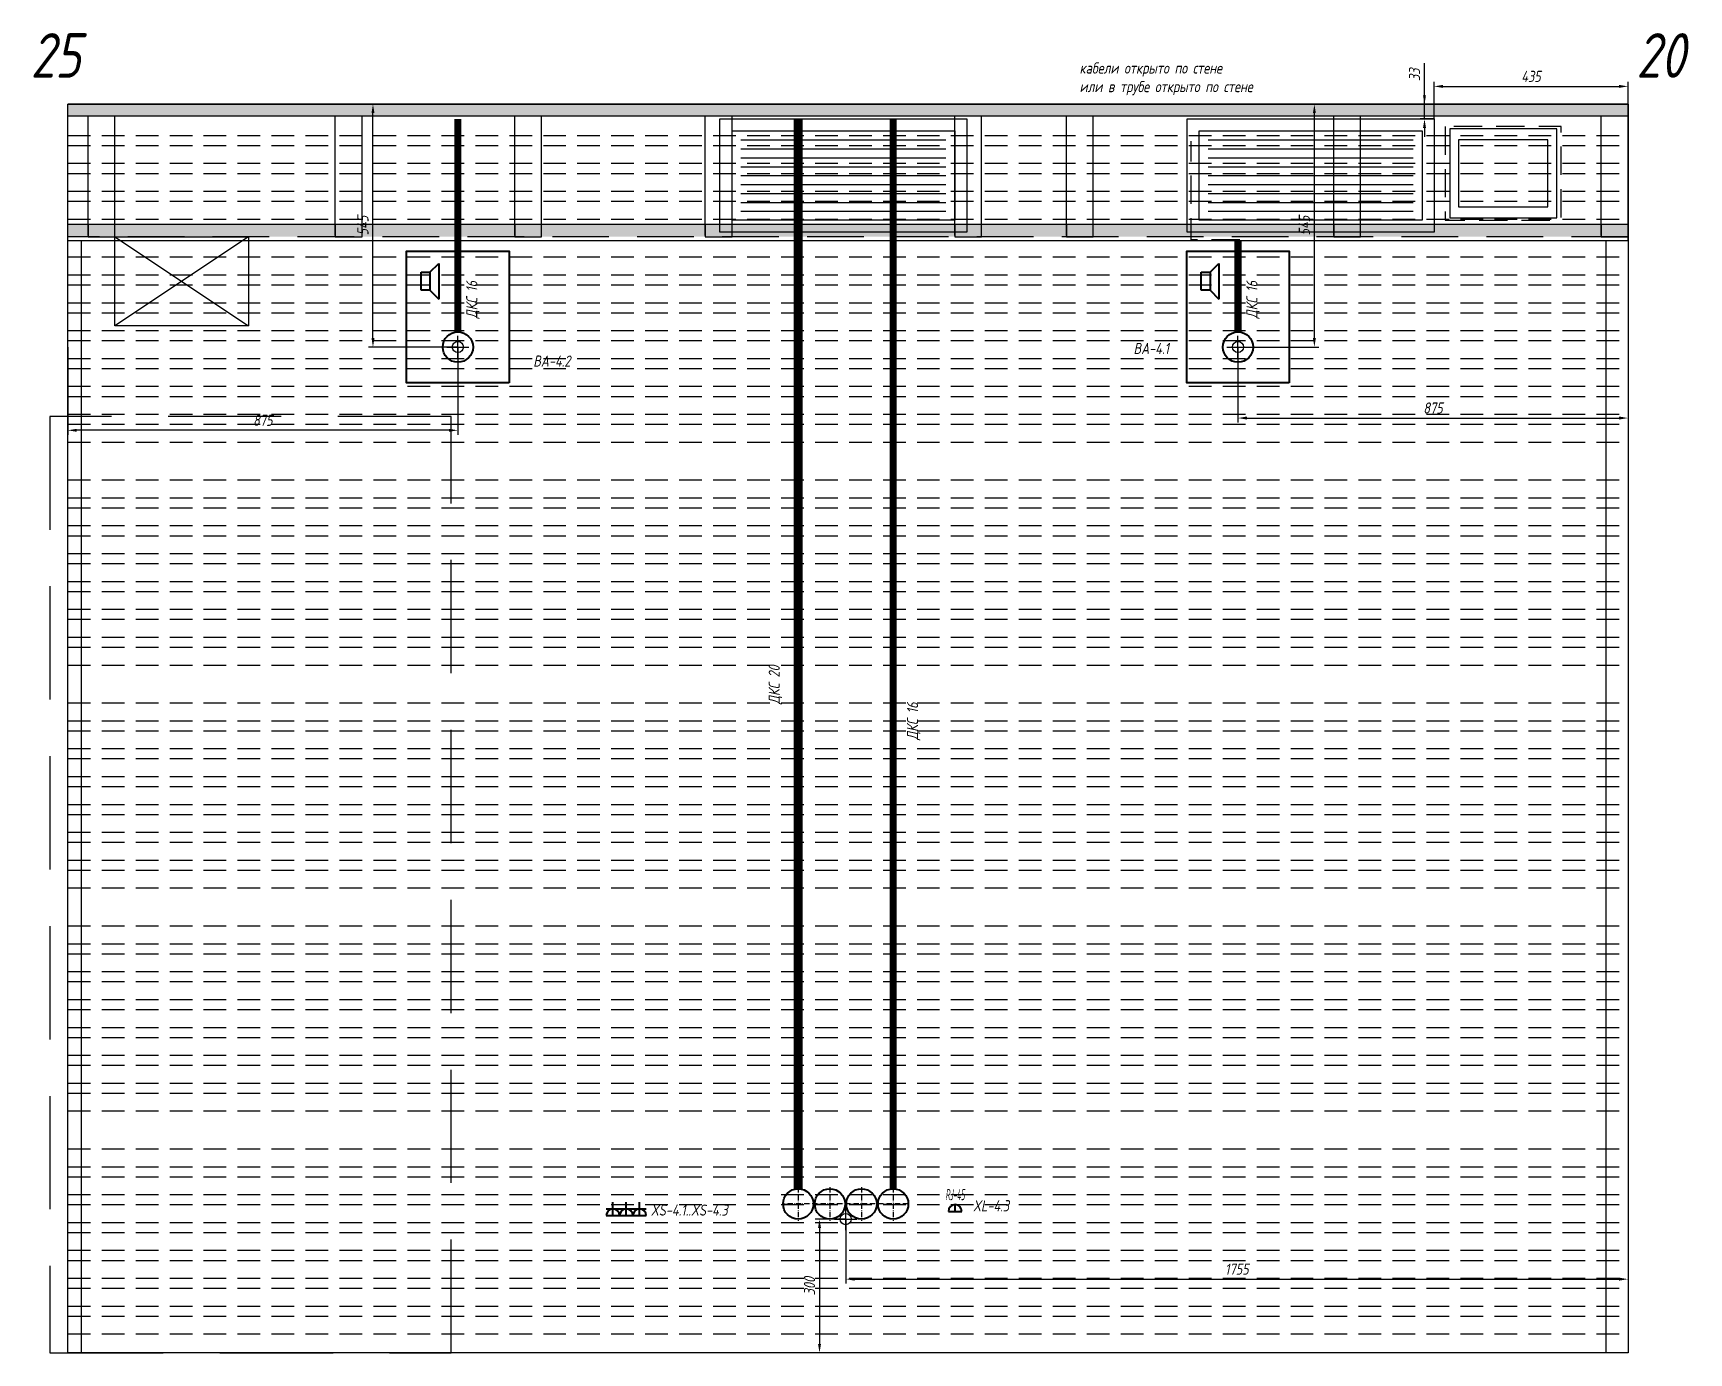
# Model space of a CAD drawing. Header units: millimetres. Extents: x -40374 to 56557, y -58468 to -14063.
# Drawn here: x 28896 to 32610, y -31338 to -28379 of the extents above; entities that cross this region are included whole.
import ezdxf
from ezdxf.enums import TextEntityAlignment as Align

# ---------------------------------------------------------------- set-up
doc = ezdxf.new("R2010")
doc.units = ezdxf.units.MM
doc.header["$PDMODE"] = 34
doc.header["$PDSIZE"] = 25
doc.linetypes.add('ACAD_ISO10W100', pattern=[18.5, 12, -3, 0.5, -3])
doc.linetypes.add('DASHED', pattern=[19.05, 12.7, -6.35])
for name, color, linetype in [('01 Черновое', 7, 'Continuous'), ('02 ОВиК', 7, 'Continuous'), ('02 ЭОМ и СС', 7, 'Continuous'), ('03 Потолок', 7, 'Continuous'), ('04 Лючки', 7, 'Continuous'), ('10 Перегородки', 7, 'Continuous'), ('11 Привязка размеры', 7, 'Continuous')]:
    doc.layers.add(name, color=color, linetype=linetype)
doc.layers.add('100 noprint', color=1, linetype='Continuous', plot=False)
doc.styles.get("Standard").update_dxf_attribs({"font": 'Ubuntu-R.ttf'})
doc.styles.add('ГОСТ-ISOCPEUR', font='isocpeui.ttf', dxfattribs={"width": 0.8})
doc.dimstyles.new('ISO-25', dxfattribs={"dimtxt": 2.5, "dimasz": 2.5, "dimexe": 1.25, "dimexo": 0.625, "dimtad": 1, "dimtxsty": 'Standard', "dimcen": 2.5, "dimadec": 0, "dimazin": 0, "dimtfac": 1, "dimtmove": 0, "dimatfit": 3, "dimfxl": 1, "dimarcsym": 0})

msp = doc.modelspace()

# ---------------------------------------------------------------- texts
at = {"layer": '02 ЭОМ и СС', "linetype": 'Continuous', "style": 'ГОСТ-ISOCPEUR', "width": 0.8}
for s, p in [('BA-4.1', (31443.8, -29098.5)), ('BA-4.2', (30101, -29126.8))]:
    msp.add_text(s, height=25, dxfattribs=at).set_placement(p, align=Align.RIGHT)
for s, p in [('XS-4.1..XS-4.3', (30281.2, -31030.6)), ('XL-4.3', (31004, -31021))]:
    msp.add_text(s, height=25, dxfattribs=at).set_placement(p)
at = {"layer": '02 ЭОМ и СС', "insert": (31243.1, -28444.7), "char_height": 25, "width": 466.409, "attachment_point": 1, "style": 'ГОСТ-ISOCPEUR'}
msp.add_mtext('{кабели открыто по стене\\Pили в трубе открыто по стене}', dxfattribs=at)
msp.add_mtext('{кабели открыто по стене\\Pили в трубе открыто по стене}', dxfattribs=at)
at = {"layer": '02 ЭОМ и СС', "char_height": 25, "width": 270.313, "attachment_point": 1, "rotation": 90, "style": 'ГОСТ-ISOCPEUR'}
for insert in [(29867.2, -29018.7), (31617.2, -29018.7)]:
    msp.add_mtext('{ДКС 16}', dxfattribs=dict(at, insert=insert))
at = {"layer": '02 ЭОМ и СС', "color": 1, "insert": (30575.9, -29883.6), "char_height": 25, "width": 270.313, "attachment_point": 7, "rotation": 90, "style": 'ГОСТ-ISOCPEUR'}
msp.add_mtext('{ДКС 20}', dxfattribs=at)
at = {"layer": '02 ЭОМ и СС', "color": 6, "insert": (30886, -29963.9), "char_height": 25, "width": 270.313, "attachment_point": 7, "rotation": 90, "style": 'ГОСТ-ISOCPEUR'}
msp.add_mtext('{ДКС 16}', dxfattribs=at)
at = {"layer": '100 noprint', "style": 'ГОСТ-ISOCPEUR', "width": 0.8}
for s, p in [('25', (28946.4, -28428.9)), ('20', (32546.6, -28428.9))]:
    msp.add_text(s, height=100, dxfattribs=at).set_placement(p, align=Align.MIDDLE)

# ---------------------------------------------------------------- blocks, each defined once
blk = doc.blocks.new('розетка скрытая трехполюсная')
at = {"color": 0, "lineweight": -2}
for p, q in [((-1.5, 1.5), (1.5, 1.5)), ((-1.5, 0), (1.5, 0)), ((0, 0), (0, 3))]:
    blk.add_line(p, q, dxfattribs=at)
blk.add_arc((0, 0), 1.5, 0, 180, dxfattribs=at)
blk = doc.blocks.new('розетка RJ-45')
at = {"color": 0, "lineweight": -2}
for p, q in [((-1.5, 0), (1.5, 0)), ((0, 0), (0, 1.5))]:
    blk.add_line(p, q, dxfattribs=at)
blk.add_arc((0, 0), 1.5, 0, 180, dxfattribs=at)
at = {"color": 0, "lineweight": -2, "style": 'ГОСТ-ISOCPEUR', "width": 0.4}
blk.add_text('RJ-45', height=2.5, dxfattribs=at).set_placement((0, 2.5), align=Align.CENTER)
blk = doc.blocks.new('АП 500х200')
at = {"color": 0, "lineweight": -2}
for p, q in [((-507, 207), (-47, 207)), ((-507, 187), (-47, 187)), ((-507, 167), (-47, 167)), ((-507, 147), (-47, 147)), ((-507, 127), (-47, 127)), ((-507, 107), (-47, 107)), ((-507, 87), (-47, 87)), ((-507, 67), (-47, 67)), ((-507, 47), (-47, 47))]:
    blk.add_line(p, q, dxfattribs=at)
for points in [[(-554, 0), (-554, 254), (0, 254), (0, 0)], [(-527, 27), (-527, 227), (-27, 227), (-27, 27)]]:
    blk.add_lwpolyline(points, close=True, dxfattribs=at)
blk = doc.blocks.new('громкоговоритель')
at = {"color": 0, "lineweight": -2}
for p, q in [((2, 2), (4, 4)), ((4, 4), (4, -4)), ((0, -2), (0, 2)), ((0, 2), (2, 2)), ((2, 2), (2, -2)), ((2, -2), (0, -2)), ((2, -2), (4, -4))]:
    blk.add_line(p, q, dxfattribs=at)
blk = doc.blocks.new('*D811')
at = {"layer": '11 Привязка размеры', "color": 0, "lineweight": -2}
for p, q in [((30718.5, -31038.4), (30718.5, -31183.1)), ((32473.5, -31038.4), (32473.5, -31183.1)), ((30738.5, -31173.1), (32453.5, -31173.1))]:
    blk.add_line(p, q, dxfattribs=at)
at = {"layer": '11 Привязка размеры', "color": 0}
for points in [[(30738.5, -31169.7), (30738.5, -31176.4), (30718.5, -31173.1)], [(32453.5, -31176.4), (32453.5, -31169.7), (32473.5, -31173.1)]]:
    blk.add_solid(points, dxfattribs=at)
at = {"layer": 'Defpoints', "color": 0}
for p in [(30718.5, -31038.4), (32473.5, -31038.4), (32473.5, -31173.1)]:
    blk.add_point(p, dxfattribs=at)
at = {"layer": '11 Привязка размеры', "color": 0, "insert": (31596, -31150.6), "char_height": 25, "attachment_point": 5, "style": 'ГОСТ-ISOCPEUR'}
blk.add_mtext('1755', dxfattribs=at)
blk = doc.blocks.new('*D812')
at = {"layer": '11 Привязка размеры', "color": 0, "lineweight": -2}
for p, q in [((30718.5, -31038.4), (30649.8, -31038.4)), ((30659.8, -31058.4), (30659.8, -31318.4)), ((30718.5, -31338.4), (30649.8, -31338.4))]:
    blk.add_line(p, q, dxfattribs=at)
at = {"layer": '11 Привязка размеры', "color": 0}
for points in [[(30663.2, -31058.4), (30656.5, -31058.4), (30659.8, -31038.4)], [(30656.5, -31318.4), (30663.2, -31318.4), (30659.8, -31338.4)]]:
    blk.add_solid(points, dxfattribs=at)
at = {"layer": 'Defpoints', "color": 0}
for p in [(30718.5, -31038.4), (30659.8, -31338.4), (30718.5, -31338.4)]:
    blk.add_point(p, dxfattribs=at)
at = {"layer": '11 Привязка размеры', "color": 0, "insert": (30637.3, -31188.7), "char_height": 25, "attachment_point": 5, "rotation": 90, "style": 'ГОСТ-ISOCPEUR'}
blk.add_mtext('300', dxfattribs=at)
blk = doc.blocks.new('*D813')
at = {"layer": '11 Привязка размеры', "color": 0, "lineweight": -2}
for p, q in [((28973.5, -29082.9), (28973.5, -29279.6)), ((29848.5, -29082.9), (29848.5, -29279.6)), ((29828.5, -29269.6), (28993.5, -29269.6))]:
    blk.add_line(p, q, dxfattribs=at)
at = {"layer": '11 Привязка размеры', "color": 0}
for points in [[(28993.5, -29266.3), (28993.5, -29272.9), (28973.5, -29269.6)], [(29828.5, -29272.9), (29828.5, -29266.3), (29848.5, -29269.6)]]:
    blk.add_solid(points, dxfattribs=at)
at = {"layer": 'Defpoints', "color": 0}
for p in [(28973.5, -29082.9), (29848.5, -29082.9), (28973.5, -29269.6)]:
    blk.add_point(p, dxfattribs=at)
at = {"layer": '11 Привязка размеры', "color": 0, "insert": (29411, -29247.1), "char_height": 25, "attachment_point": 5, "style": 'ГОСТ-ISOCPEUR'}
blk.add_mtext('875', dxfattribs=at)
blk = doc.blocks.new('*D814')
at = {"layer": '11 Привязка размеры', "color": 0, "lineweight": -2}
for p, q in [((31598.5, -29082.9), (31598.5, -29252.1)), ((32473.5, -29082.9), (32473.5, -29252.1)), ((31618.5, -29242.1), (32453.5, -29242.1))]:
    blk.add_line(p, q, dxfattribs=at)
at = {"layer": '11 Привязка размеры', "color": 0}
for points in [[(31618.5, -29238.7), (31618.5, -29245.4), (31598.5, -29242.1)], [(32453.5, -29245.4), (32453.5, -29238.7), (32473.5, -29242.1)]]:
    blk.add_solid(points, dxfattribs=at)
at = {"layer": 'Defpoints', "color": 0}
for p in [(31598.5, -29082.9), (32473.5, -29082.9), (32473.5, -29242.1)]:
    blk.add_point(p, dxfattribs=at)
at = {"layer": '11 Привязка размеры', "color": 0, "insert": (32036, -29219.6), "char_height": 25, "attachment_point": 5, "style": 'ГОСТ-ISOCPEUR'}
blk.add_mtext('875', dxfattribs=at)
blk = doc.blocks.new('*D815')
at = {"layer": '11 Привязка размеры', "color": 0, "lineweight": -2}
for p, q in [((31598.5, -28538.4), (31779.9, -28538.4)), ((31769.9, -29062.9), (31769.9, -28558.4)), ((31598.5, -29082.9), (31779.9, -29082.9))]:
    blk.add_line(p, q, dxfattribs=at)
at = {"layer": '11 Привязка размеры', "color": 0}
for points in [[(31773.2, -28558.4), (31766.6, -28558.4), (31769.9, -28538.4)], [(31766.6, -29062.9), (31773.2, -29062.9), (31769.9, -29082.9)]]:
    blk.add_solid(points, dxfattribs=at)
at = {"layer": 'Defpoints', "color": 0}
for p in [(31598.5, -28538.4), (31769.9, -28538.4), (31598.5, -29082.9)]:
    blk.add_point(p, dxfattribs=at)
at = {"layer": '11 Привязка размеры', "color": 0, "insert": (31747.4, -28810.6), "char_height": 25, "attachment_point": 5, "rotation": 90, "style": 'ГОСТ-ISOCPEUR'}
blk.add_mtext('545', dxfattribs=at)
blk = doc.blocks.new('*D816')
at = {"layer": '11 Привязка размеры', "color": 0, "lineweight": -2}
for p, q in [((29848.5, -28538.4), (29648.1, -28538.4)), ((29658.1, -29062.9), (29658.1, -28558.4)), ((29848.5, -29082.9), (29648.1, -29082.9))]:
    blk.add_line(p, q, dxfattribs=at)
at = {"layer": '11 Привязка размеры', "color": 0}
for points in [[(29661.5, -28558.4), (29654.8, -28558.4), (29658.1, -28538.4)], [(29654.8, -29062.9), (29661.5, -29062.9), (29658.1, -29082.9)]]:
    blk.add_solid(points, dxfattribs=at)
at = {"layer": 'Defpoints', "color": 0}
for p in [(29658.1, -28538.4), (29848.5, -28538.4), (29848.5, -29082.9)]:
    blk.add_point(p, dxfattribs=at)
at = {"layer": '11 Привязка размеры', "color": 0, "insert": (29635.6, -28810.6), "char_height": 25, "attachment_point": 5, "rotation": 90, "style": 'ГОСТ-ISOCPEUR'}
blk.add_mtext('545', dxfattribs=at)
blk = doc.blocks.new('*D966')
at = {"layer": '11 Привязка размеры', "color": 0, "lineweight": -2}
for p, q in [((32038.3, -28571.4), (32038.3, -28488.4)), ((32058.3, -28498.4), (32453.5, -28498.4)), ((32473.5, -28571.4), (32473.5, -28488.4))]:
    blk.add_line(p, q, dxfattribs=at)
at = {"layer": '11 Привязка размеры', "color": 0}
for points in [[(32058.3, -28495), (32058.3, -28501.7), (32038.3, -28498.4)], [(32453.5, -28501.7), (32453.5, -28495), (32473.5, -28498.4)]]:
    blk.add_solid(points, dxfattribs=at)
at = {"layer": 'Defpoints', "color": 0}
for p in [(32473.5, -28498.4), (32038.3, -28571.4), (32473.5, -28571.4)]:
    blk.add_point(p, dxfattribs=at)
at = {"layer": '11 Привязка размеры', "color": 0, "insert": (32255.9, -28475.9), "char_height": 25, "attachment_point": 5, "style": 'ГОСТ-ISOCPEUR'}
blk.add_mtext('435', dxfattribs=at)
blk = doc.blocks.new('*D967')
at = {"layer": '11 Привязка размеры', "color": 0, "lineweight": -2}
for p, q in [((32016.9, -28571.4), (32016.9, -28446)), ((32038.3, -28538.4), (32006.9, -28538.4)), ((32016.9, -28571.4), (32016.9, -28538.4)), ((32038.3, -28571.4), (32006.9, -28571.4)), ((32016.9, -28591.4), (32016.9, -28611.4))]:
    blk.add_line(p, q, dxfattribs=at)
at = {"layer": '11 Привязка размеры', "color": 0}
for points in [[(32013.6, -28518.4), (32020.2, -28518.4), (32016.9, -28538.4)], [(32020.2, -28591.4), (32013.6, -28591.4), (32016.9, -28571.4)]]:
    blk.add_solid(points, dxfattribs=at)
at = {"layer": 'Defpoints', "color": 0}
for p in [(32016.9, -28538.4), (32038.3, -28538.4), (32038.3, -28571.4)]:
    blk.add_point(p, dxfattribs=at)
at = {"layer": '11 Привязка размеры', "color": 0, "insert": (31994.4, -28472.2), "char_height": 25, "attachment_point": 5, "rotation": 90, "style": 'ГОСТ-ISOCPEUR'}
blk.add_mtext('33', dxfattribs=at)

# ---------------------------------------------------------------- dimensions: what is measured, and where the dimension line sits
at = {"layer": '11 Привязка размеры'}
for base, p1, p2, picture, middle in [((32016.9, -28538.4), (32038.3, -28571.4), (32038.3, -28538.4), '*D967', (31994.4, -28472.2)), ((29658.1236294, -28538.3789992), (29848.4536182, -29082.8789992), (29848.4536182, -28538.3789992), '*D816', (29635.6236294, -28810.6289992)), ((31769.906981, -28538.3789992), (31598.4536182, -29082.8789992), (31598.4536182, -28538.3789992), '*D815', (31747.406981, -28810.6289992))]:
    dim = msp.add_linear_dim(base=base, p1=p1, p2=p2, angle=90, dimstyle='ISO-25', override={"dimtxt": 25, "dimasz": 20, "dimexe": 10, "dimexo": 0, "dimgap": 10, "dimdec": 0, "dimtxsty": 'ГОСТ-ISOCPEUR'}, dxfattribs=at)
    dim.commit()
    dim.dimension.update_dxf_attribs({"geometry": picture, "text_midpoint": middle})
for base, p1, p2, picture, middle in [((32473.5, -28498.4), (32038.3, -28571.4), (32473.5, -28571.4), '*D966', (32255.9, -28475.9)), ((32473.5, -31173.1), (30718.5, -31038.4), (32473.5, -31038.4), '*D811', (31596, -31150.6))]:
    dim = msp.add_linear_dim(base=base, p1=p1, p2=p2, dimstyle='ISO-25', override={"dimtxt": 25, "dimasz": 20, "dimexe": 10, "dimexo": 0, "dimgap": 10, "dimdec": 0, "dimtxsty": 'ГОСТ-ISOCPEUR'}, dxfattribs=at)
    dim.commit()
    dim.dimension.update_dxf_attribs({"geometry": picture, "text_midpoint": middle})
for base, p1, p2, picture, middle in [((28973.5, -29269.6), (29848.5, -29082.9), (28973.5, -29082.9), '*D813', (29411, -29269.6)), ((32473.5, -29242.1), (31598.5, -29082.9), (32473.5, -29082.9), '*D814', (32036, -29242.1))]:
    dim = msp.add_linear_dim(base=base, p1=p1, p2=p2, dimstyle='ISO-25', override={"dimtxt": 25, "dimasz": 20, "dimexe": 10, "dimexo": 0, "dimgap": 10, "dimdec": 0, "dimtxsty": 'ГОСТ-ISOCPEUR'}, dxfattribs=at)
    dim.commit()
    dim.dimension.update_dxf_attribs({"geometry": picture, "text_midpoint": middle, "dimtype": 160})
dim = msp.add_linear_dim(base=(30659.8, -31338.4), p1=(30718.5, -31038.4), p2=(30718.5, -31338.4), angle=90, dimstyle='ISO-25', override={"dimtxt": 25, "dimasz": 20, "dimexe": 10, "dimexo": 0, "dimgap": 10, "dimdec": 0, "dimtxsty": 'ГОСТ-ISOCPEUR'}, dxfattribs=at)
dim.commit()
dim.dimension.update_dxf_attribs({"geometry": '*D812', "text_midpoint": (30659.8, -31188.7), "dimtype": 160})

# ---------------------------------------------------------------- hatches: boundary and pattern name
at = {"layer": '03 Потолок', "lineweight": -2}
for color, points in [(9, [(32473.5, -28565.4), (32473.5, -28538.4), (28973.5, -28538.4), (28973.5, -28565.4)]), (252, [(29079.1, -28835.4), (29079.1, -28808.4), (29019.1, -28808.4), (29019.1, -28835.4)]), (252, [(29633.5, -28835.4), (29633.5, -28808.4), (29573.5, -28808.4), (29573.5, -28835.4)]), (252, [(30036.5, -28835.4), (30036.5, -28808.4), (29976.5, -28808.4), (29976.5, -28835.4)]), (252, [(30463.5, -28835.4), (30463.5, -28808.4), (30403.5, -28808.4), (30403.5, -28835.4)]), (252, [(31023.5, -28835.4), (31023.5, -28808.4), (30963.5, -28808.4), (30963.5, -28835.4)]), (252, [(31273.5, -28835.4), (31273.5, -28808.4), (31213.5, -28808.4), (31213.5, -28835.4)]), (252, [(31873.5, -28835.4), (31873.5, -28808.4), (31813.5, -28808.4), (31813.5, -28835.4)]), (252, [(32473.5, -28835.4), (32473.5, -28808.4), (32413.5, -28808.4), (32413.5, -28835.4)])]:
    msp.add_hatch(color=color, dxfattribs=at).paths.add_polyline_path(points)
h = msp.add_hatch(color=9, dxfattribs=at)
h.paths.add_polyline_path([(32413.5, -28835.4), (32413.5, -28808.4), (31873.5, -28808.4), (31873.5, -28835.4)])
h.paths.add_polyline_path([(31813.5, -28835.4), (31813.5, -28808.4), (31273.5, -28808.4), (31273.5, -28835.4)])
h.paths.add_polyline_path([(31213.5, -28835.4), (31213.5, -28808.4), (31023.5, -28808.4), (31023.5, -28835.4)])
h.paths.add_polyline_path([(30963.5, -28835.4), (30963.5, -28808.4), (30463.5, -28808.4), (30463.5, -28835.4)])
h.paths.add_polyline_path([(30403.5, -28835.4), (30403.5, -28808.4), (30036.5, -28808.4), (30036.5, -28835.4)])
h.paths.add_polyline_path([(29976.5, -28835.4), (29976.5, -28808.4), (29633.5, -28808.4), (29633.5, -28835.4)])
h.paths.add_polyline_path([(29573.5, -28835.4), (29573.5, -28817.9), (29079.1, -28817.9), (29079.1, -28835.4)])
h.paths.add_polyline_path([(29573.5, -28817.9), (29573.5, -28808.4), (29079.1, -28808.4), (29079.1, -28817.9)])
h.paths.add_polyline_path([(29019.1, -28835.4), (29019.1, -28808.4), (28973.5, -28808.4), (28973.5, -28835.4)])

# ---------------------------------------------------------------- linework, layer by layer
at = {"layer": '01 Черновое'}
msp.add_lwpolyline([(28973.5, -31338.4), (28973.5, -28538.4), (32473.5, -28538.4), (32473.5, -31338.4)], close=True, dxfattribs=at)
at = {"layer": '01 Черновое', "linetype": 'DASHED', "ltscale": 20}
msp.add_lwpolyline([(28933.5, -29238.4), (28933.5, -31338.4), (29833.5, -31338.4), (29833.5, -29238.4)], close=True, dxfattribs=at)
at = {"layer": '02 ОВиК', "color": 5, "linetype": 'DASHED', "ltscale": 5, "flags": 128}
msp.add_lwpolyline([(32063.5, -28588.4), (32063.5, -28798.4), (32323.5, -28798.4), (32323.5, -28588.4)], close=True, dxfattribs=at)
msp.add_lwpolyline([(32063.5, -28588.4), (32063.5, -28798.4), (32323.5, -28798.4), (32323.5, -28588.4)], close=True, dxfattribs=at)
at = {"layer": '02 ОВиК', "color": 5, "flags": 128}
for points in [[(32073.5, -28593.4), (32073.5, -28793.4), (32313.5, -28793.4), (32313.5, -28593.4)], [(32073.5, -28593.4), (32073.5, -28793.4), (32313.5, -28793.4), (32313.5, -28593.4)], [(32093.5, -28618.4), (32093.5, -28768.4), (32293.5, -28768.4), (32293.5, -28618.4)], [(32093.5, -28618.4), (32093.5, -28768.4), (32293.5, -28768.4), (32293.5, -28618.4)]]:
    msp.add_lwpolyline(points, close=True, dxfattribs=at)
at = {"layer": '02 ЭОМ и СС', "color": 1, "const_width": 20, "flags": 128}
msp.add_lwpolyline([(30612, -30970.4), (30612, -28571.4)], dxfattribs=at)
msp.add_lwpolyline([(30612, -30970.4), (30612, -28571.4)], dxfattribs=at)
at = {"layer": '02 ЭОМ и СС', "const_width": 16, "flags": 128}
msp.add_lwpolyline([(29848.5, -29048.9), (29848.5, -28571.4)], dxfattribs=at)
msp.add_lwpolyline([(29848.5, -29048.9), (29848.5, -28571.4)], dxfattribs=at)
at = {"layer": '02 ЭОМ и СС', "color": 6, "const_width": 16, "flags": 128}
msp.add_lwpolyline([(30825, -30970.4), (30825, -28571.4)], dxfattribs=at)
msp.add_lwpolyline([(30825, -30970.4), (30825, -28571.4)], dxfattribs=at)
at = {"layer": '02 ЭОМ и СС', "linetype": 'DASHED', "ltscale": 5, "flags": 128}
msp.add_lwpolyline([(31602.9, -28842.6), (31493.2, -28842.6), (31493.2, -28621.1)], dxfattribs=at)
msp.add_lwpolyline([(31602.9, -28842.6), (31493.2, -28842.6), (31493.2, -28621.1)], dxfattribs=at)
at = {"layer": '02 ЭОМ и СС', "flags": 128}
msp.add_lwpolyline([(31598.5, -29048.9, 16, 16, 0), (31598.5, -28844.9, 16, 16, 0)], format="xyseb", dxfattribs=at)
msp.add_lwpolyline([(31598.5, -29048.9, 16, 16, 0), (31598.5, -28844.9, 16, 16, 0)], format="xyseb", dxfattribs=at)
at = {"layer": '02 ЭОМ и СС', "lineweight": 40, "flags": 128}
for points in [[(29963.5, -29162.9), (29733.5, -29162.9), (29733.5, -28867.9), (29963.5, -28867.9)], [(31713.5, -29162.9), (31483.5, -29162.9), (31483.5, -28867.9), (31713.5, -28867.9)]]:
    msp.add_lwpolyline(points, close=True, dxfattribs=at)
at = {"layer": '02 ЭОМ и СС', "lineweight": 40}
for centre in [(29848.5, -29082.9), (29848.5, -29082.9), (31598.5, -29082.9), (31598.5, -29082.9)]:
    msp.add_circle(centre, 34, dxfattribs=at)
at = {"layer": '02 ЭОМ и СС', "color": 1, "lineweight": 40}
for centre in [(30612, -31004.4), (30612, -31004.4), (30683, -31004.4), (30683, -31004.4), (30754, -31004.4), (30754, -31004.4)]:
    msp.add_circle(centre, 34, dxfattribs=at)
at = {"layer": '02 ЭОМ и СС', "color": 6, "lineweight": 40}
msp.add_circle((30825, -31004.4), 34, dxfattribs=at)
msp.add_circle((30825, -31004.4), 34, dxfattribs=at)
at = {"layer": '03 Потолок', "color": 1, "ltscale": 10}
for p, q in [((32473.5, -28538.4), (28973.5, -28538.4)), ((32473.5, -28844.9), (32473.5, -28554.9)), ((32473.5, -28565.4), (28973.5, -28565.4)), ((29019.1, -28832.4), (29019.1, -28565.4)), ((29079.1, -28832.4), (29079.1, -28565.4)), ((29573.5, -28832.4), (29573.5, -28565.4)), ((29633.5, -28832.4), (29633.5, -28565.4)), ((29976.5, -28832.4), (29976.5, -28565.4)), ((30036.5, -28832.4), (30036.5, -28565.4)), ((30403.5, -28832.4), (30403.5, -28565.4)), ((30463.5, -28832.4), (30463.5, -28565.4)), ((30963.5, -28832.4), (30963.5, -28565.4)), ((31023.5, -28832.4), (31023.5, -28565.4)), ((31213.5, -28832.4), (31213.5, -28565.4)), ((31273.5, -28832.4), (31273.5, -28565.4)), ((31813.5, -28832.4), (31813.5, -28565.4)), ((31873.5, -28832.4), (31873.5, -28565.4)), ((32413.5, -28832.4), (32413.5, -28565.4)), ((32473.5, -28808.4), (28973.5, -28808.4)), ((32473.5, -28844.9), (28973.5, -28844.9))]:
    msp.add_line(p, q, dxfattribs=at)
at = {"layer": '03 Потолок', "color": 1, "linetype": 'DASHED', "ltscale": 10}
msp.add_line((32473.5, -28835.4), (28973.5, -28835.4), dxfattribs=at)
at = {"layer": '03 Потолок', "color": 1, "lineweight": -2}
for points in [[(29079.1, -28835.4), (29079.1, -28808.4), (29019.1, -28808.4), (29019.1, -28835.4)], [(29633.5, -28835.4), (29633.5, -28808.4), (29573.5, -28808.4), (29573.5, -28835.4)], [(30036.5, -28835.4), (30036.5, -28808.4), (29976.5, -28808.4), (29976.5, -28835.4)], [(30463.5, -28835.4), (30463.5, -28808.4), (30403.5, -28808.4), (30403.5, -28835.4)], [(31023.5, -28835.4), (31023.5, -28808.4), (30963.5, -28808.4), (30963.5, -28835.4)], [(31273.5, -28835.4), (31273.5, -28808.4), (31213.5, -28808.4), (31213.5, -28835.4)], [(31873.5, -28835.4), (31873.5, -28808.4), (31813.5, -28808.4), (31813.5, -28835.4)], [(32473.5, -28835.4), (32473.5, -28808.4), (32413.5, -28808.4), (32413.5, -28835.4)]]:
    msp.add_lwpolyline(points, close=True, dxfattribs=at)
at = {"layer": '04 Лючки', "color": 2, "lineweight": -2}
for p, q in [((29079.1, -28835.4), (29379.1, -29035.4)), ((29379.1, -28835.4), (29079.1, -29035.4))]:
    msp.add_line(p, q, dxfattribs=at)
msp.add_lwpolyline([(29079.1, -29035.4), (29079.1, -28835.4), (29379.1, -28835.4), (29379.1, -29035.4)], close=True, dxfattribs=at)
at = {"layer": '10 Перегородки', "color": 3, "linetype": 'Continuous', "ltscale": 10}
for p, q in [((29003.5, -28844.9), (29003.5, -31338.4)), ((32423.5, -28844.9), (32423.5, -31338.4))]:
    msp.add_line(p, q, dxfattribs=at)
at = {"layer": '100 noprint', "linetype": 'DASHED', "ltscale": 4}
for p, q in [((28973.5, -28608.4), (32473.5, -28608.4)), ((28973.5, -28630.9), (32473.5, -28630.9)), ((28973.5, -28670.9), (32473.5, -28670.9)), ((28973.5, -28693.4), (32473.5, -28693.4)), ((28973.5, -28733.4), (32473.5, -28733.4)), ((28973.5, -28755.9), (32473.5, -28755.9)), ((28973.5, -28795.9), (32473.5, -28795.9)), ((28973.5, -28880.9), (32473.5, -28880.9)), ((28973.5, -28920.9), (32473.5, -28920.9)), ((28973.5, -28943.4), (32473.5, -28943.4)), ((28973.5, -28983.4), (32473.5, -28983.4)), ((28973.5, -29005.9), (32473.5, -29005.9)), ((28973.5, -29045.9), (32473.5, -29045.9)), ((28973.5, -29068.4), (32473.5, -29068.4)), ((28973.5, -29108.4), (32473.5, -29108.4)), ((28973.5, -29130.9), (32473.5, -29130.9)), ((28973.5, -29170.9), (32473.5, -29170.9)), ((28973.5, -29193.4), (32473.5, -29193.4)), ((28973.5, -29233.4), (32473.5, -29233.4)), ((28973.5, -29255.9), (32473.5, -29255.9)), ((28973.5, -29295.9), (32473.5, -29295.9)), ((28973.5, -29380.9), (32473.5, -29380.9)), ((28973.5, -29420.9), (32473.5, -29420.9)), ((28973.5, -29443.4), (32473.5, -29443.4)), ((28973.5, -29483.4), (32473.5, -29483.4)), ((28973.5, -29505.9), (32473.5, -29505.9)), ((28973.5, -29545.9), (32473.5, -29545.9)), ((28973.5, -29568.4), (32473.5, -29568.4)), ((28973.5, -29608.4), (32473.5, -29608.4)), ((28973.5, -29630.9), (32473.5, -29630.9)), ((28973.5, -29670.9), (32473.5, -29670.9)), ((28973.5, -29693.4), (32473.5, -29693.4)), ((28973.5, -29733.4), (32473.5, -29733.4)), ((28973.5, -29755.9), (32473.5, -29755.9)), ((28973.5, -29795.9), (32473.5, -29795.9)), ((28973.5, -29880.9), (32473.5, -29880.9)), ((28973.5, -29920.9), (32473.5, -29920.9)), ((28973.5, -29943.4), (32473.5, -29943.4)), ((28973.5, -29983.4), (32473.5, -29983.4)), ((28973.5, -30005.9), (32473.5, -30005.9)), ((28973.5, -30045.9), (32473.5, -30045.9)), ((28973.5, -30068.4), (32473.5, -30068.4)), ((28973.5, -30108.4), (32473.5, -30108.4)), ((28973.5, -30130.9), (32473.5, -30130.9)), ((28973.5, -30170.9), (32473.5, -30170.9)), ((28973.5, -30193.4), (32473.5, -30193.4)), ((28973.5, -30233.4), (32473.5, -30233.4)), ((28973.5, -30255.9), (32473.5, -30255.9)), ((28973.5, -30295.9), (32473.5, -30295.9)), ((28973.5, -30380.9), (32473.5, -30380.9)), ((28973.5, -30420.9), (32473.5, -30420.9)), ((28973.5, -30443.4), (32473.5, -30443.4)), ((28973.5, -30483.4), (32473.5, -30483.4)), ((28973.5, -30505.9), (32473.5, -30505.9)), ((28973.5, -30545.9), (32473.5, -30545.9)), ((28973.5, -30568.4), (32473.5, -30568.4)), ((28973.5, -30608.4), (32473.5, -30608.4)), ((28973.5, -30630.9), (32473.5, -30630.9)), ((28973.5, -30670.9), (32473.5, -30670.9)), ((28973.5, -30693.4), (32473.5, -30693.4)), ((28973.5, -30733.4), (32473.5, -30733.4)), ((28973.5, -30755.9), (32473.5, -30755.9)), ((28973.5, -30795.9), (32473.5, -30795.9)), ((28973.5, -30880.9), (32473.5, -30880.9)), ((28973.5, -30920.9), (32473.5, -30920.9)), ((28973.5, -30943.4), (32473.5, -30943.4)), ((28973.5, -30983.4), (32473.5, -30983.4)), ((28973.5, -31005.9), (32473.5, -31005.9)), ((28973.5, -31045.9), (32473.5, -31045.9)), ((28973.5, -31068.4), (32473.5, -31068.4)), ((28973.5, -31108.4), (32473.5, -31108.4)), ((28973.5, -31130.9), (32473.5, -31130.9)), ((28973.5, -31170.9), (32473.5, -31170.9)), ((28973.5, -31193.4), (32473.5, -31193.4)), ((28973.5, -31233.4), (32473.5, -31233.4)), ((28973.5, -31255.9), (32473.5, -31255.9)), ((28973.5, -31295.9), (32473.5, -31295.9))]:
    msp.add_line(p, q, dxfattribs=at)
at = {"layer": '11 Привязка размеры', "linetype": 'ACAD_ISO10W100'}
for p, q in [((30612, -30966.5), (30612, -31042.3)), ((30612, -30966.5), (30612, -31042.3)), ((30683, -30966.5), (30683, -31042.3)), ((30683, -30966.5), (30683, -31042.3)), ((30754, -30966.5), (30754, -31042.3)), ((30754, -30966.5), (30754, -31042.3)), ((30825, -30966.5), (30825, -31042.3)), ((30825, -30966.5), (30825, -31042.3)), ((30859, -31004.4), (30578, -31004.4)), ((30859, -31004.4), (30578, -31004.4))]:
    msp.add_line(p, q, dxfattribs=at)
at = {"layer": '11 Привязка размеры', "lineweight": -2}
for p in [(29848.5, -29082.9), (29848.5, -29082.9), (31598.5, -29082.9), (31598.5, -29082.9), (30718.5, -31038.4), (30718.5, -31038.4)]:
    msp.add_point(p, dxfattribs=at)

# ---------------------------------------------------------------- block references
at = {"layer": '02 ОВиК', "color": 6}
for p in [(30990.5, -28825.4), (30990.5, -28825.4), (32038.3, -28825.4), (32038.3, -28825.4)]:
    msp.add_blockref('АП 500х200', p, dxfattribs=at)
at = {"layer": '02 ЭОМ и СС', "lineweight": 40, "xscale": 10, "yscale": 10, "zscale": 10}
for p in [(29765.9, -28935.2), (31515.9, -28935.2)]:
    msp.add_blockref('громкоговоритель', p, dxfattribs=at)
at = {"layer": '02 ЭОМ и СС', "color": 6, "lineweight": 40, "xscale": 10, "yscale": 10, "zscale": 10}
msp.add_blockref('розетка RJ-45', (30964, -31021), dxfattribs=at)
at = {"layer": '02 ЭОМ и СС', "color": 1, "lineweight": 40, "xscale": 10, "yscale": 10, "zscale": 10}
for p in [(30196.2, -31030.6), (30226.2, -31030.6), (30256.2, -31030.6)]:
    msp.add_blockref('розетка скрытая трехполюсная', p, dxfattribs=at)

msp.set_redraw_order([(e.dxf.handle, doc.entitydb.next_handle()) for e in msp.query("TEXT MTEXT ATTDEF DIMENSION ARC_DIMENSION")])  # texts and dimensions are drawn at this point

doc.saveas('drawing.dxf')
